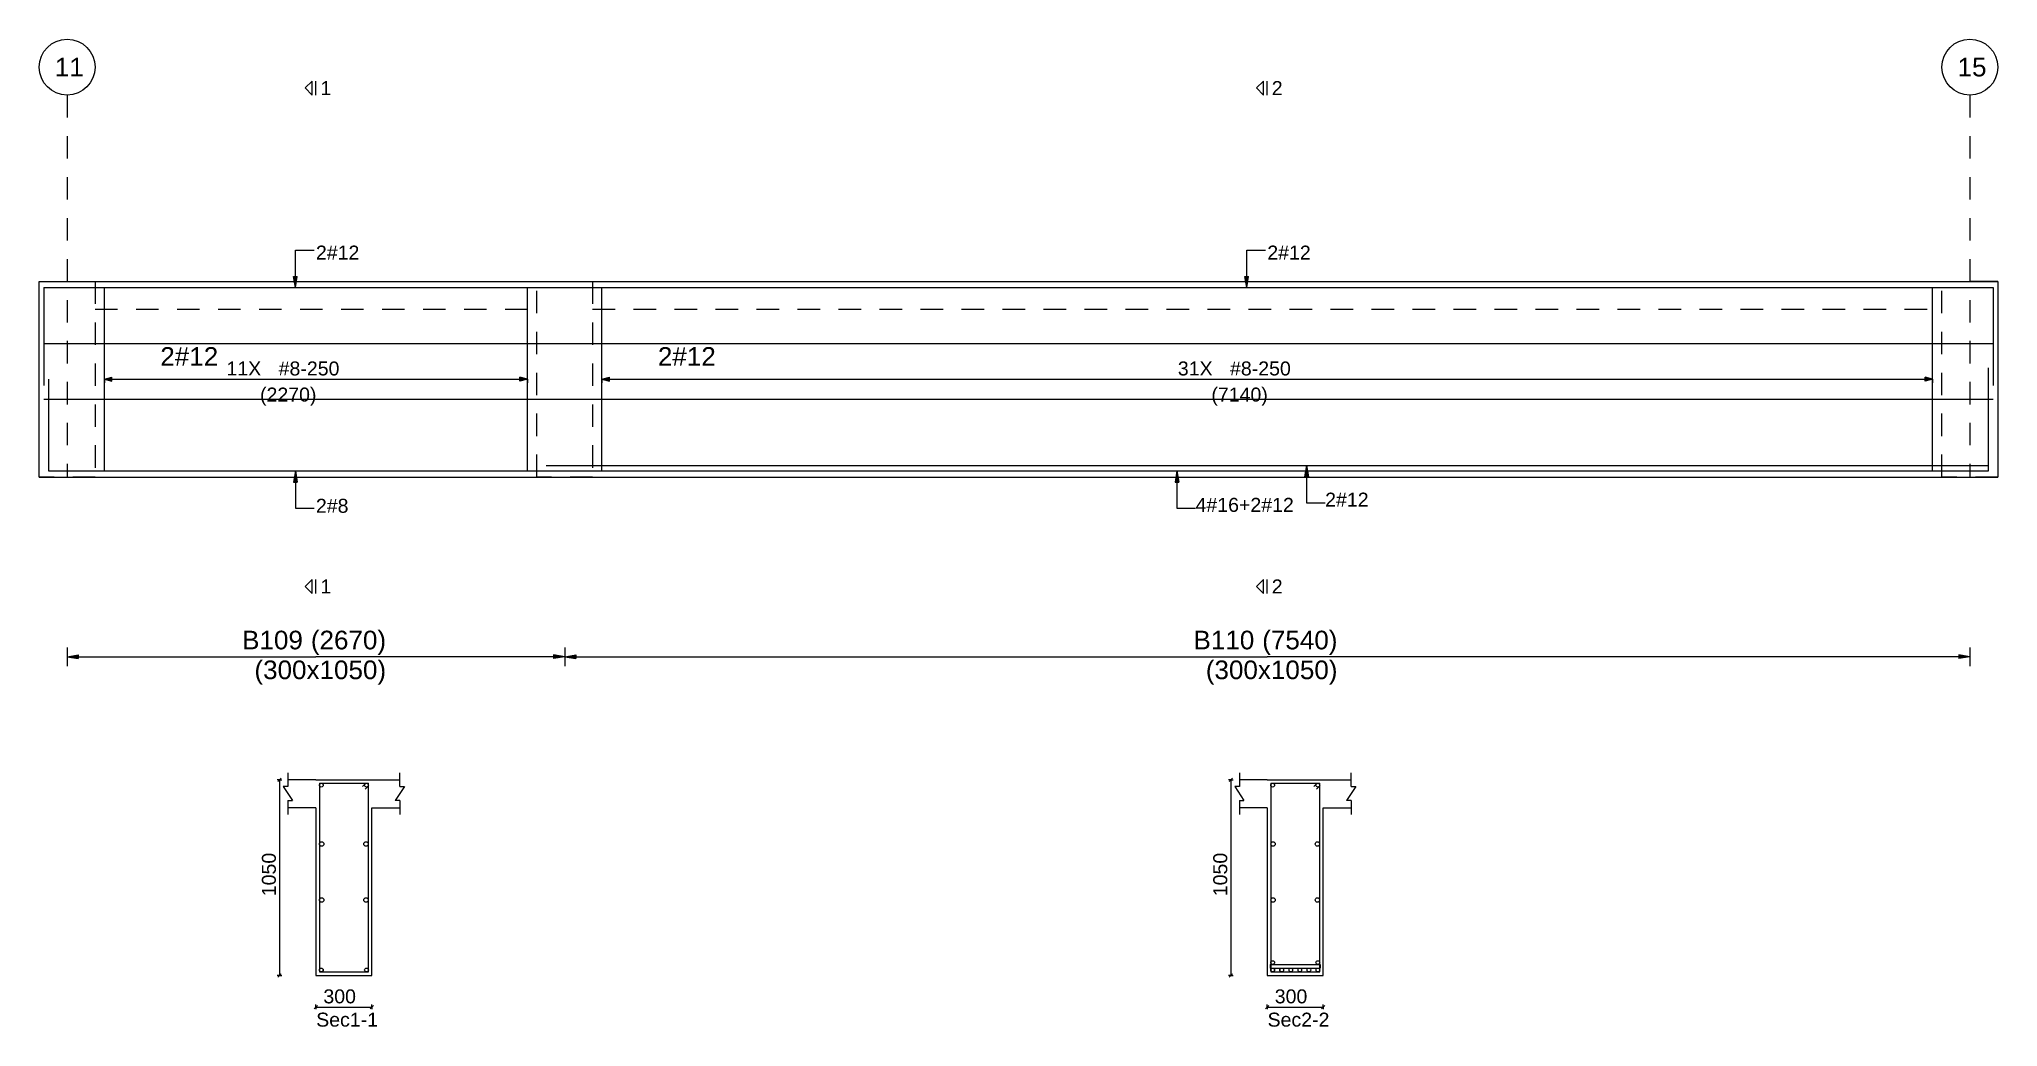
# Model space of a CAD drawing. Extents: x 0 to 98, y 3 to 248.
# Drawn here: x 40.03 to 50.54, y 155.8 to 161.11 of the extents above; entities that cross this region are included whole.
import ezdxf

# ---------------------------------------------------------------- set-up
doc = ezdxf.new("R2010")
doc.units = 0
doc.linetypes.add('ACAD_ISO02W100', pattern=[15, 12, -3])
for name, color, linetype in [('Axisline', 1, 'CONTINUOUS'), ('Axisline_Name', 2, 'CONTINUOUS'), ('Beam_bottombarlabeling', 2, 'CONTINUOUS'), ('Beam_Cross_Label', 4, 'CONTINUOUS'), ('Beam_CrossSection', 2, 'CONTINUOUS'), ('Beam_Dimensions_LS', 3, 'CONTINUOUS'), ('Beam_NameLS', 6, 'CONTINUOUS'), ('Beam_topbarsLabeling', 2, 'CONTINUOUS'), ('dim_all', 7, 'CONTINUOUS'), ('Longsection', 2, 'CONTINUOUS'), ('main_botbars', 4, 'CONTINUOUS'), ('main_topbars', 4, 'CONTINUOUS'), ('SecondaryBeam', 2, 'CONTINUOUS'), ('SectionLine', 4, 'CONTINUOUS'), ('Sidefacebar', 140, 'CONTINUOUS'), ('Slabline', 253, 'CONTINUOUS'), ('Spacerbar', 7, 'CONTINUOUS'), ('span_dim', 7, 'CONTINUOUS'), ('spanline', 7, 'CONTINUOUS'), ('Stirrup_bar', 1, 'CONTINUOUS'), ('Stirrup_Dia_Spacing', 2, 'CONTINUOUS'), ('Stirrup_Length', 7, 'CONTINUOUS'), ('Stirrup_Numbers', 2, 'CONTINUOUS')]:
    doc.layers.add(name, color=color, linetype=linetype)
doc.styles.add('STRUDS_Arial', font='ARIAL.TTF', dxfattribs={"height": 0.04})

msp = doc.modelspace()

# ---------------------------------------------------------------- texts
at = {"layer": 'Axisline_Name', "style": 'STRUDS_Arial'}
for s, p in [('11', (40.114, 160.905)), ('15', (50.324, 160.905))]:
    msp.add_text(s, height=0.1, dxfattribs=at).set_placement(p)
at = {"layer": 'Beam_bottombarlabeling', "style": 'STRUDS_Arial'}
for s, p in [('2#8', (41.515, 158.563)), ('4#16+2#12', (46.235, 158.568)), ('2#12', (46.9305, 158.596))]:
    msp.add_text(s, height=0.075, dxfattribs=at).set_placement(p)
at = {"layer": 'Beam_Cross_Label', "style": 'STRUDS_Arial'}
for s, p in [('Sec1-1', (41.5165, 155.805)), ('Sec2-2', (46.6215, 155.805))]:
    msp.add_text(s, height=0.075, dxfattribs=at).set_placement(p)
at = {"layer": 'Beam_Dimensions_LS', "style": 'STRUDS_Arial'}
for p in [(41.185, 157.67), (46.29, 157.67)]:
    msp.add_text('(300x1050)', height=0.1, dxfattribs=at).set_placement(p)
at = {"layer": 'Beam_NameLS', "style": 'STRUDS_Arial'}
for s, p in [('B109', (41.119, 157.83)), ('B110', (46.224, 157.83))]:
    msp.add_text(s, height=0.1, dxfattribs=at).set_placement(p)
at = {"layer": 'Beam_topbarsLabeling', "style": 'STRUDS_Arial'}
for p in [(41.515, 159.922), (46.62, 159.922)]:
    msp.add_text('2#12', height=0.075, dxfattribs=at).set_placement(p)
at = {"layer": 'dim_all', "style": 'STRUDS_Arial'}
for p in [(41.3, 156.505), (46.405, 156.505)]:
    msp.add_text('1050', height=0.075, rotation=90, dxfattribs=at).set_placement(p)
for p in [(41.555, 155.93), (46.66, 155.93)]:
    msp.add_text('300', height=0.075, dxfattribs=at).set_placement(p)
at = {"layer": 'SectionLine', "style": 'STRUDS_Arial'}
for s, p in [('1', (41.539, 160.805)), ('2', (46.644, 160.805)), ('1', (41.539, 158.13)), ('2', (46.644, 158.13))]:
    msp.add_text(s, height=0.075, dxfattribs=at).set_placement(p)
at = {"layer": 'Sidefacebar', "style": 'STRUDS_Arial'}
for p in [(40.68, 159.352), (43.35, 159.352)]:
    msp.add_text('2#12', height=0.1, dxfattribs=at).set_placement(p)
at = {"layer": 'span_dim', "style": 'STRUDS_Arial'}
for s, p in [(' (2670) ', (41.449, 157.83)), (' (7540) ', (46.554, 157.83))]:
    msp.add_text(s, height=0.1, dxfattribs=at).set_placement(p)
at = {"layer": 'Stirrup_Dia_Spacing', "style": 'STRUDS_Arial'}
for p in [(41.315, 159.3), (46.42, 159.3)]:
    msp.add_text('#8-250', height=0.075, dxfattribs=at).set_placement(p)
at = {"layer": 'Stirrup_Length', "style": 'STRUDS_Arial'}
for s, p in [('(2270)', (41.215, 159.16)), ('(7140)', (46.32, 159.16))]:
    msp.add_text(s, height=0.075, dxfattribs=at).set_placement(p)
at = {"layer": 'Stirrup_Numbers', "style": 'STRUDS_Arial'}
for s, p in [('11X', (41.035, 159.3)), ('31X', (46.14, 159.3))]:
    msp.add_text(s, height=0.075, dxfattribs=at).set_placement(p)

# ---------------------------------------------------------------- linework, layer by layer
at = {"layer": 'Axisline', "linetype": 'ACAD_ISO02W100', "ltscale": 0.01}
for p, q in [((40.18, 160.805), (40.18, 158.755)), ((50.39, 160.805), (50.39, 158.755))]:
    msp.add_line(p, q, dxfattribs=at)
at = {"layer": 'Axisline'}
for centre in [(40.18, 160.955), (50.39, 160.955)]:
    msp.add_circle(centre, 0.15, dxfattribs=at)
at = {"layer": 'Beam_bottombarlabeling'}
for p, q in [((46.8305, 158.816), (46.8205, 158.756)), ((46.8305, 158.816), (46.8305, 158.616)), ((46.8305, 158.816), (46.8405, 158.756)), ((41.405, 158.788), (41.395, 158.728)), ((41.395, 158.728), (41.415, 158.728)), ((41.405, 158.788), (41.405, 158.588)), ((41.405, 158.788), (41.415, 158.728)), ((46.135, 158.788), (46.125, 158.728)), ((46.125, 158.728), (46.145, 158.728)), ((46.135, 158.788), (46.135, 158.588)), ((46.135, 158.788), (46.145, 158.728)), ((46.8205, 158.756), (46.8405, 158.756)), ((46.8305, 158.616), (46.9305, 158.616)), ((41.405, 158.588), (41.505, 158.588)), ((46.135, 158.588), (46.235, 158.588))]:
    msp.add_line(p, q, dxfattribs=at)
for points in [[(46.8305, 158.816), (46.8205, 158.756), (46.8305, 158.816), (46.8405, 158.756)], [(41.405, 158.788), (41.395, 158.728), (41.405, 158.788), (41.415, 158.728)], [(46.135, 158.788), (46.125, 158.728), (46.135, 158.788), (46.145, 158.728)]]:
    msp.add_solid(points, dxfattribs=at)
at = {"layer": 'Beam_CrossSection'}
for p, q in [((41.365, 157.168), (41.365, 157.093)), ((41.515, 157.13), (41.365, 157.13)), ((41.515, 157.13), (41.815, 157.13)), ((41.515, 157.13), (41.515, 157.13)), ((41.815, 157.13), (41.815, 157.13)), ((41.815, 157.13), (41.965, 157.13)), ((41.965, 157.093), (41.965, 157.168)), ((46.47, 157.168), (46.47, 157.093)), ((46.62, 157.13), (46.47, 157.13)), ((46.62, 157.13), (46.92, 157.13)), ((46.62, 157.13), (46.62, 157.13)), ((46.92, 157.13), (46.92, 157.13)), ((46.92, 157.13), (47.07, 157.13)), ((47.07, 157.093), (47.07, 157.168)), ((41.365, 157.093), (41.34, 157.093)), ((41.34, 157.093), (41.39, 157.018)), ((41.99, 157.093), (41.94, 157.018)), ((41.965, 157.093), (41.99, 157.093)), ((46.47, 157.093), (46.445, 157.093)), ((46.445, 157.093), (46.495, 157.018)), ((47.095, 157.093), (47.045, 157.018)), ((47.07, 157.093), (47.095, 157.093)), ((41.365, 157.018), (41.365, 156.943)), ((41.365, 157.018), (41.39, 157.018)), ((41.515, 156.98), (41.365, 156.98)), ((41.515, 156.98), (41.515, 156.08)), ((41.815, 156.08), (41.815, 156.98)), ((41.815, 156.98), (41.965, 156.98)), ((41.965, 157.018), (41.94, 157.018)), ((41.965, 157.018), (41.965, 156.943)), ((46.47, 157.018), (46.47, 156.943)), ((46.47, 157.018), (46.495, 157.018)), ((46.62, 156.98), (46.47, 156.98)), ((46.62, 156.98), (46.62, 156.08)), ((46.92, 156.08), (46.92, 156.98)), ((46.92, 156.98), (47.07, 156.98)), ((47.07, 157.018), (47.045, 157.018)), ((47.07, 157.018), (47.07, 156.943)), ((41.515, 156.08), (41.815, 156.08)), ((46.62, 156.08), (46.92, 156.08))]:
    msp.add_line(p, q, dxfattribs=at)
at = {"layer": 'Beam_topbarsLabeling'}
for p, q in [((41.405, 159.772), (41.405, 159.972)), ((41.405, 159.972), (41.505, 159.972)), ((46.51, 159.772), (46.51, 159.972)), ((46.51, 159.972), (46.61, 159.972)), ((41.405, 159.772), (41.395, 159.832)), ((41.395, 159.832), (41.415, 159.832)), ((41.405, 159.772), (41.415, 159.832)), ((41.405, 159.832), (41.41, 159.832)), ((46.51, 159.772), (46.5, 159.832)), ((46.5, 159.832), (46.52, 159.832)), ((46.51, 159.772), (46.52, 159.832)), ((46.51, 159.832), (46.515, 159.832))]:
    msp.add_line(p, q, dxfattribs=at)
for points in [[(41.405, 159.772), (41.395, 159.832), (41.405, 159.772), (41.415, 159.832)], [(46.51, 159.772), (46.5, 159.832), (46.51, 159.772), (46.52, 159.832)]]:
    msp.add_solid(points, dxfattribs=at)
at = {"layer": 'dim_all'}
for p, q in [((41.32, 157.13), (41.3075, 157.13)), ((41.32, 157.13), (41.3112, 157.121)), ((41.32, 157.13), (41.3289, 157.139)), ((41.32, 157.13), (41.3325, 157.13)), ((41.32, 157.13), (41.32, 156.08)), ((46.425, 157.13), (46.4125, 157.13)), ((46.425, 157.13), (46.4162, 157.121)), ((46.425, 157.13), (46.4339, 157.139)), ((46.425, 157.13), (46.4375, 157.13)), ((46.425, 157.13), (46.425, 156.08)), ((41.32, 156.08), (41.3075, 156.08)), ((41.32, 156.08), (41.3112, 156.071)), ((41.32, 156.08), (41.3289, 156.089)), ((41.32, 156.08), (41.3325, 156.08)), ((46.425, 156.08), (46.4125, 156.08)), ((46.425, 156.08), (46.4162, 156.071)), ((46.425, 156.08), (46.4339, 156.089)), ((46.425, 156.08), (46.4375, 156.08)), ((41.515, 155.91), (41.5062, 155.901)), ((41.515, 155.91), (41.515, 155.923)), ((41.515, 155.91), (41.5239, 155.919)), ((41.515, 155.91), (41.515, 155.898)), ((41.515, 155.91), (41.815, 155.91)), ((41.815, 155.91), (41.8062, 155.901)), ((41.815, 155.91), (41.815, 155.923)), ((41.815, 155.91), (41.8239, 155.919)), ((41.815, 155.91), (41.815, 155.898)), ((46.62, 155.91), (46.6112, 155.901)), ((46.62, 155.91), (46.62, 155.923)), ((46.62, 155.91), (46.6289, 155.919)), ((46.62, 155.91), (46.62, 155.898)), ((46.62, 155.91), (46.92, 155.91)), ((46.92, 155.91), (46.9112, 155.901)), ((46.92, 155.91), (46.92, 155.923)), ((46.92, 155.91), (46.9289, 155.919)), ((46.92, 155.91), (46.92, 155.898))]:
    msp.add_line(p, q, dxfattribs=at)
at = {"layer": 'Longsection'}
for p, q in [((40.03, 158.755), (40.03, 159.805)), ((40.03, 159.805), (40.33, 159.805)), ((40.03, 159.805), (40.03, 159.805)), ((40.18, 159.805), (40.18, 159.805)), ((40.18, 159.805), (40.18, 159.805)), ((40.18, 159.805), (43, 159.805)), ((42.85, 159.805), (50.54, 159.805)), ((50.54, 159.805), (50.39, 159.805)), ((50.54, 159.805), (50.54, 158.755)), ((40.03, 158.755), (43, 158.755)), ((42.7, 158.755), (50.54, 158.755))]:
    msp.add_line(p, q, dxfattribs=at)
at = {"layer": 'main_botbars'}
for p, q in [((40.055, 159.772), (40.055, 159.247)), ((40.055, 159.772), (42.975, 159.772)), ((42.725, 159.772), (50.515, 159.772)), ((50.515, 159.772), (50.515, 159.247)), ((50.49, 158.816), (50.49, 159.341)), ((40.08, 159.28), (40.08, 158.788)), ((50.49, 158.788), (50.49, 159.313)), ((42.75, 158.816), (50.49, 158.816)), ((40.08, 158.788), (42.95, 158.788)), ((42.75, 158.788), (50.49, 158.788)), ((42.95, 158.788), (42.95, 158.788))]:
    msp.add_line(p, q, dxfattribs=at)
for centre in [(41.5438, 156.109), (41.7863, 156.109), (46.6488, 156.149), (46.6488, 156.109), (46.6973, 156.109), (46.7458, 156.109), (46.7943, 156.109), (46.8428, 156.109), (46.8912, 156.109), (46.8913, 156.149)]:
    msp.add_circle(centre, 0.01, dxfattribs=at)
at = {"layer": 'main_topbars'}
for centre in [(41.5438, 157.101), (41.7863, 157.101), (46.6488, 157.101), (46.8913, 157.101)]:
    msp.add_circle(centre, 0.01, dxfattribs=at)
at = {"layer": 'SecondaryBeam', "linetype": 'ACAD_ISO02W100', "ltscale": 0.01}
for p, q in [((40.03, 159.805), (40.33, 159.805)), ((40.03, 158.755), (40.03, 159.805)), ((40.33, 159.805), (40.33, 158.755)), ((42.7, 159.805), (43, 159.805)), ((42.7, 158.755), (42.7, 159.805)), ((43, 159.805), (43, 158.755)), ((50.24, 159.805), (50.54, 159.805)), ((50.24, 158.755), (50.24, 159.805)), ((50.54, 159.805), (50.54, 158.755)), ((40.33, 158.755), (40.03, 158.755)), ((43, 158.755), (42.7, 158.755)), ((50.54, 158.755), (50.24, 158.755))]:
    msp.add_line(p, q, dxfattribs=at)
at = {"layer": 'SectionLine'}
for p, q in [((41.495, 160.88), (41.4575, 160.843)), ((41.495, 160.805), (41.4575, 160.843)), ((41.495, 160.805), (41.495, 160.88)), ((41.515, 160.805), (41.515, 160.88)), ((46.6, 160.88), (46.5625, 160.843)), ((46.6, 160.805), (46.5625, 160.843)), ((46.6, 160.805), (46.6, 160.88)), ((46.62, 160.805), (46.62, 160.88)), ((41.495, 158.205), (41.4575, 158.168)), ((41.495, 158.13), (41.495, 158.205)), ((41.515, 158.13), (41.515, 158.205)), ((46.6, 158.205), (46.5625, 158.168)), ((46.6, 158.13), (46.6, 158.205)), ((46.62, 158.13), (46.62, 158.205)), ((41.495, 158.13), (41.4575, 158.168)), ((46.6, 158.13), (46.5625, 158.168))]:
    msp.add_line(p, q, dxfattribs=at)
at = {"layer": 'Sidefacebar'}
for p, q in [((40.055, 159.472), (42.975, 159.472)), ((42.725, 159.472), (50.515, 159.472)), ((40.055, 159.172), (42.975, 159.172)), ((42.725, 159.172), (50.515, 159.172))]:
    msp.add_line(p, q, dxfattribs=at)
for centre in [(41.546, 156.785), (41.784, 156.785), (46.651, 156.785), (46.889, 156.785), (41.546, 156.485), (41.784, 156.485), (46.651, 156.485), (46.889, 156.485)]:
    msp.add_circle(centre, 0.012, dxfattribs=at)
at = {"layer": 'Slabline', "linetype": 'ACAD_ISO02W100', "ltscale": 0.01}
for p, q in [((40.33, 159.655), (42.7, 159.655)), ((43, 159.655), (50.24, 159.655))]:
    msp.add_line(p, q, dxfattribs=at)
at = {"layer": 'Spacerbar'}
for p, q in [((46.6358, 156.139), (46.9043, 156.139)), ((46.6358, 156.139), (46.6358, 156.119)), ((46.6358, 156.119), (46.9043, 156.119)), ((46.9043, 156.139), (46.9043, 156.119))]:
    msp.add_line(p, q, dxfattribs=at)
at = {"layer": 'spanline'}
for p, q in [((40.18, 157.84), (40.18, 157.74)), ((40.18, 157.79), (40.24, 157.8)), ((40.18, 157.79), (41.515, 157.79)), ((40.18, 157.79), (40.24, 157.78)), ((40.24, 157.8), (40.24, 157.78)), ((42.85, 157.79), (41.515, 157.79)), ((42.85, 157.79), (42.79, 157.8)), ((42.79, 157.8), (42.79, 157.78)), ((42.85, 157.79), (42.79, 157.78)), ((42.85, 157.84), (42.85, 157.74)), ((42.85, 157.84), (42.85, 157.74)), ((42.85, 157.79), (42.91, 157.8)), ((42.85, 157.79), (46.62, 157.79)), ((42.85, 157.79), (42.91, 157.78)), ((42.91, 157.8), (42.91, 157.78)), ((50.39, 157.79), (46.62, 157.79)), ((50.39, 157.79), (50.33, 157.8)), ((50.33, 157.8), (50.33, 157.78)), ((50.39, 157.79), (50.33, 157.78)), ((50.39, 157.84), (50.39, 157.74))]:
    msp.add_line(p, q, dxfattribs=at)
for points in [[(40.18, 157.79), (40.24, 157.8), (40.18, 157.79), (40.24, 157.78)], [(42.85, 157.79), (42.79, 157.8), (42.85, 157.79), (42.79, 157.78)], [(42.85, 157.79), (42.91, 157.8), (42.85, 157.79), (42.91, 157.78)], [(50.39, 157.79), (50.33, 157.8), (50.39, 157.79), (50.33, 157.78)]]:
    msp.add_solid(points, dxfattribs=at)
at = {"layer": 'Stirrup_bar'}
for p, q in [((40.38, 158.788), (40.38, 159.772)), ((42.65, 158.788), (42.65, 159.772)), ((43.05, 158.788), (43.05, 159.772)), ((50.19, 158.788), (50.19, 159.772)), ((41.5338, 157.111), (41.5338, 156.099)), ((41.5338, 157.111), (41.7963, 157.111)), ((41.7792, 157.108), (41.765, 157.094)), ((41.7933, 157.094), (41.7792, 157.08)), ((41.7963, 156.099), (41.7963, 157.111)), ((46.6388, 157.111), (46.6388, 156.099)), ((46.6388, 157.111), (46.9013, 157.111)), ((46.8842, 157.108), (46.8701, 157.094)), ((46.8983, 157.094), (46.8842, 157.08)), ((46.9013, 156.099), (46.9013, 157.111)), ((41.5338, 156.099), (41.7963, 156.099)), ((46.6388, 156.099), (46.9013, 156.099))]:
    msp.add_line(p, q, dxfattribs=at)
at = {"layer": 'Stirrup_Length'}
for p, q in [((40.38, 159.28), (40.38, 159.3)), ((40.38, 159.28), (40.42, 159.29)), ((40.38, 159.28), (42.65, 159.28)), ((40.38, 159.28), (40.38, 159.26)), ((40.38, 159.28), (40.42, 159.27)), ((40.42, 159.27), (40.42, 159.29)), ((42.65, 159.28), (42.61, 159.29)), ((42.61, 159.27), (42.61, 159.29)), ((42.65, 159.28), (42.61, 159.27)), ((42.65, 159.28), (42.65, 159.3)), ((42.65, 159.28), (42.65, 159.26)), ((43.05, 159.28), (43.05, 159.3)), ((43.05, 159.28), (43.09, 159.29)), ((43.05, 159.28), (50.19, 159.28)), ((43.05, 159.28), (43.05, 159.26)), ((43.05, 159.28), (43.09, 159.27)), ((43.09, 159.27), (43.09, 159.29)), ((50.19, 159.28), (50.15, 159.29)), ((50.15, 159.27), (50.15, 159.29)), ((50.19, 159.28), (50.15, 159.27)), ((50.19, 159.28), (50.19, 159.3)), ((50.19, 159.28), (50.19, 159.26))]:
    msp.add_line(p, q, dxfattribs=at)
for points in [[(40.38, 159.28), (40.42, 159.29), (40.38, 159.28), (40.42, 159.27)], [(42.65, 159.28), (42.61, 159.29), (42.65, 159.28), (42.61, 159.27)], [(43.05, 159.28), (43.09, 159.29), (43.05, 159.28), (43.09, 159.27)], [(50.19, 159.28), (50.15, 159.29), (50.19, 159.28), (50.15, 159.27)]]:
    msp.add_solid(points, dxfattribs=at)

msp.set_redraw_order([(e.dxf.handle, doc.entitydb.next_handle()) for e in msp.query("TEXT MTEXT ATTDEF DIMENSION ARC_DIMENSION")])  # texts and dimensions are drawn at this point

doc.saveas('drawing.dxf')
